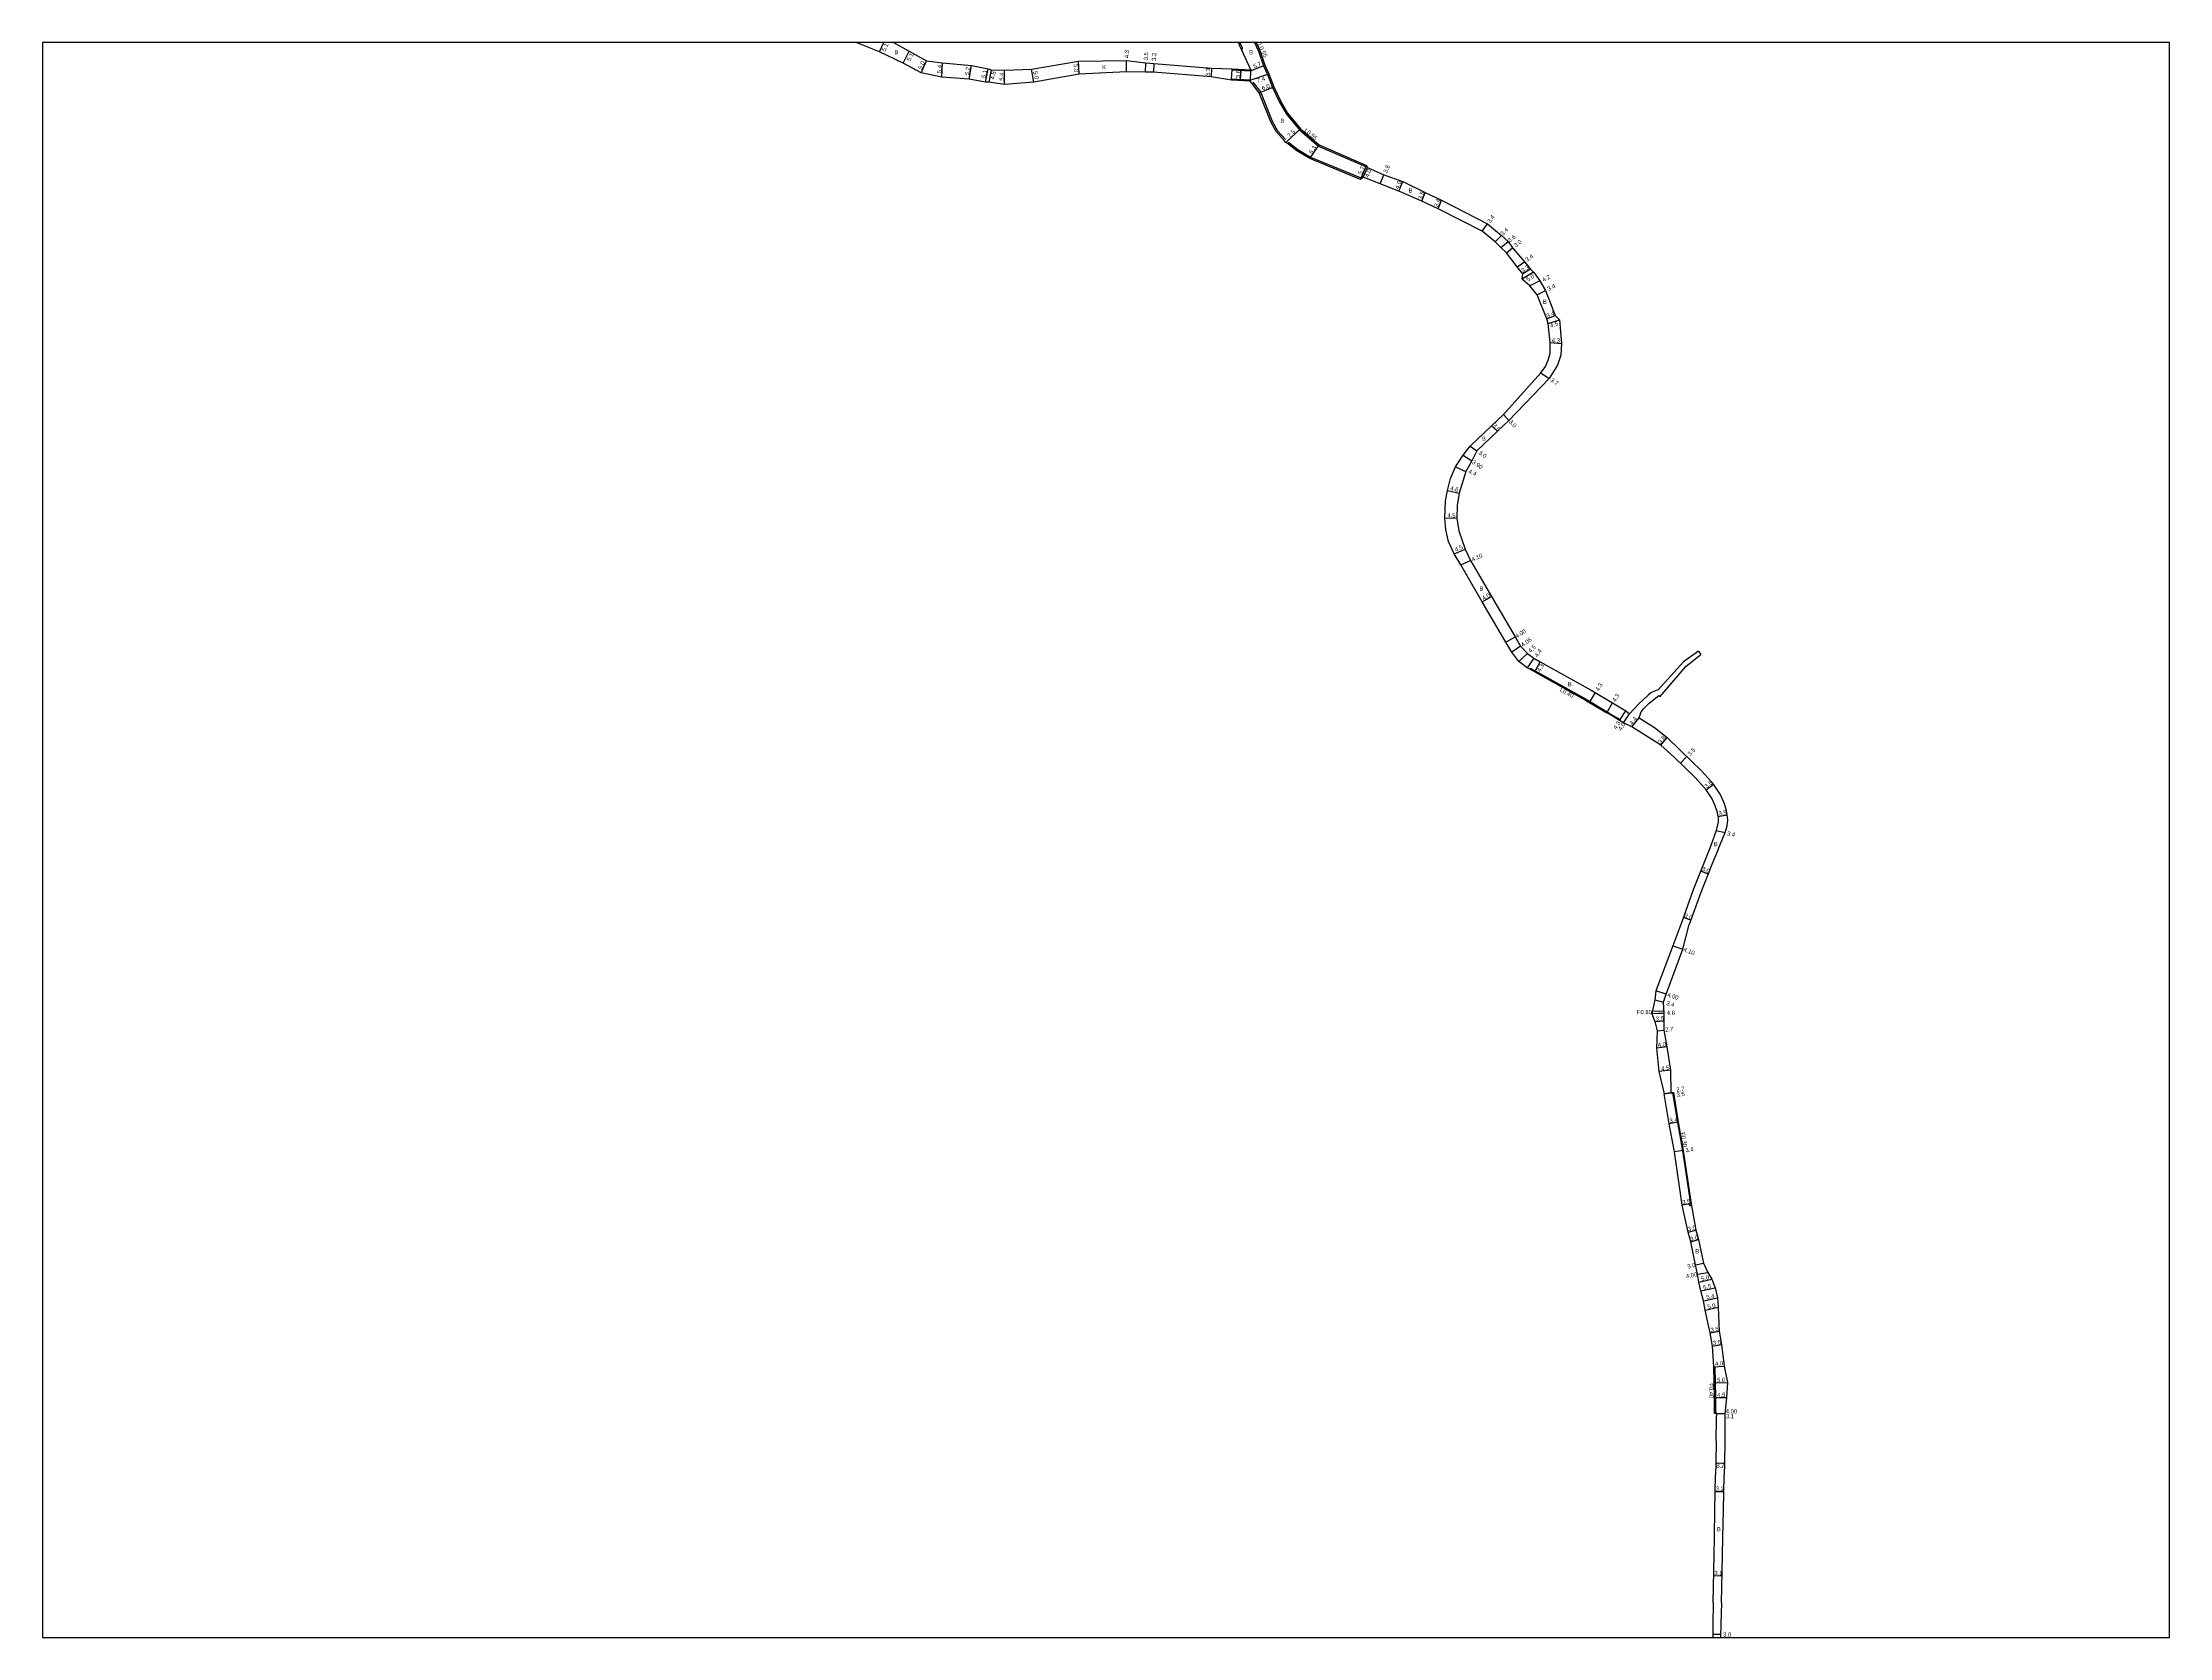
# Model space of a CAD drawing. Header units: metres. Extents: x 4000 to 8000, y -96000 to -93000.
# Drawn here: x 4000 to 4800, y -96000 to -95400 of the extents above; entities that cross this region are included whole.
import ezdxf

# ---------------------------------------------------------------- set-up
doc = ezdxf.new("R2010")
doc.units = ezdxf.units.M
doc.header["$LTSCALE"] = 2.5
for name, color, linetype in [('側溝・桝', 7, 'Continuous'), ('図郭', 7, 'Continuous'), ('幅員', 7, 'Continuous'), ('歩道・分離帯・安全施設', 7, 'Continuous'), ('舗装', 7, 'Continuous'), ('道路', 7, 'Continuous')]:
    doc.layers.add(name, color=color, linetype=linetype)
doc.styles.get("Standard").update_dxf_attribs({"font": ''})
doc.styles.get('Standard').set_extended_font_data('@MS PGothic')

msp = doc.modelspace()

# ---------------------------------------------------------------- linework, layer by layer
at = {"layer": '側溝・桝'}
for points in [[(4450.37, -95400), (4450.85, -95401.08), (4451.22, -95401.85), (4451.13, -95402.93)], [(4455.82, -95400), (4457.32, -95403.25)], [(4457.32, -95403.25), (4459.22, -95408.77), (4460.7, -95412.01), (4462.65, -95416.88), (4465.27, -95422.43), (4467.86, -95426.89), (4472.83, -95432.89), (4479.93, -95438.99), (4497.58, -95446.66), (4498, -95446.24)], [(4559.41, -95635.78), (4559.6, -95635.42)], [(4559.6, -95635.42), (4561.43, -95636.4), (4580.57, -95647), (4588.54, -95651.79)], [(4588.54, -95651.79), (4589.91, -95652.6), (4593.37, -95654.65), (4593.16, -95655)], [(4605.32, -95765.23), (4609.88, -95765.01)], [(4605.49, -95764.42), (4609.85, -95764.22)], [(4613.12, -95795.07), (4614.92, -95806.26), (4616.79, -95816.89), (4619.86, -95836.93)], [(4628.58, -95898.37), (4628.98, -95898.36)], [(4628.98, -95898.36), (4629.12, -95904.14), (4629.3, -95909.67), (4629.23, -95915.18)]]:
    msp.add_lwpolyline(points, dxfattribs=at)
for points in [[(4619.46, -95837), (4620.15, -95836.88), (4620.27, -95837.57), (4619.58, -95837.68)], [(4629.42, -95915.78), (4628.82, -95915.78), (4628.83, -95915.18), (4629.43, -95915.18)]]:
    msp.add_lwpolyline(points, close=True, dxfattribs=at)
at = {"layer": '図郭'}
msp.add_lwpolyline([(4000, -96000), (4800, -96000), (4800, -95400), (4000, -95400)], close=True, dxfattribs=at)
at = {"layer": '幅員'}
for points in [[(4314.86, -95403.54), (4316.41, -95400)], [(4323.76, -95407.81), (4325.96, -95403.21)], [(4330.53, -95411.46), (4332.51, -95406.87)], [(4338.29, -95412.98), (4338.56, -95407.58)], [(4389.93, -95411.94), (4389.62, -95406.95)], [(4407.74, -95411.05), (4407.75, -95406.75)], [(4414.84, -95411.09), (4415.03, -95407.59)], [(4417.95, -95407.91), (4417.83, -95411.11)], [(4348.49, -95413.75), (4349.35, -95408.62)], [(4354.65, -95414.95), (4355.62, -95409.94)], [(4356.86, -95410.23), (4355.99, -95414.95)], [(4361.84, -95415.84), (4361.86, -95410.44)], [(4372.89, -95414.91), (4371.97, -95410)], [(4439.67, -95409.61), (4439.51, -95412.9)], [(4450.64, -95414), (4450.84, -95410.41)], [(4454.2, -95414.2), (4461.2, -95411.79)], [(4454.4, -95410.6), (4459.72, -95408.54)], [(4457.58, -95418.88), (4463.16, -95416.66)], [(4467.68, -95437.56), (4473.22, -95432.5)], [(4476.71, -95443.68), (4480.23, -95438.52)], [(4495.73, -95451.47), (4498, -95446.24)], [(4496.73, -95450.63), (4498.32, -95446.96)], [(4503.17, -95453.14), (4504.51, -95449.8)], [(4510.15, -95455.96), (4511.7, -95452.27)], [(4518.79, -95459.72), (4520.03, -95456.45)], [(4524.9, -95462.52), (4526.16, -95459.36)], [(4541.52, -95471.01), (4543.46, -95468.21)], [(4546.37, -95475.02), (4548.8, -95472.64)], [(4548.46, -95477.09), (4551.24, -95474.8)], [(4550.59, -95479.1), (4552.91, -95477.2)], [(4554.68, -95484.44), (4557.43, -95482.44)], [(4560.78, -95486.42), (4556.53, -95489.07)], [(4559.61, -95485.24), (4556.84, -95487.03)], [(4563.17, -95489.6), (4559.46, -95491.57)], [(4562.23, -95494.89), (4565.25, -95493.32)], [(4565.81, -95503.92), (4568.95, -95502.64)], [(4566.32, -95505.71), (4570.6, -95504.31)], [(4567.09, -95512.86), (4571.38, -95513.16)], [(4563.59, -95524.3), (4566.65, -95526.38)], [(4549.5, -95539.97), (4551.56, -95542.15)], [(4536.99, -95551.8), (4539.44, -95553.54)], [(4545.01, -95544.21), (4547.21, -95546.24)], [(4531.41, -95559.61), (4535.4, -95561.34)], [(4534.37, -95555.21), (4537.62, -95557.36)], [(4528.4, -95568.48), (4532.83, -95569.49)], [(4527.44, -95578.84), (4531.94, -95578.94)], [(4530.95, -95592.34), (4535.08, -95590.56)], [(4533.42, -95596.53), (4537.16, -95594.86)], [(4541.5, -95610.4), (4544.99, -95608.44)], [(4550.43, -95625.62), (4553.85, -95623.55)], [(4555.91, -95627.03), (4552.6, -95629.36)], [(4558.51, -95629.79), (4555.31, -95632.88)], [(4560.95, -95631.65), (4558.45, -95635.27)], [(4561.24, -95636.75), (4563.32, -95632.99)], [(4581.89, -95648.26), (4584.11, -95644.57)], [(4588.33, -95652.13), (4590.55, -95648.45)], [(4593.16, -95655), (4595.56, -95651.43)], [(4594.65, -95655.87), (4596.95, -95652.59)], [(4597.84, -95657.48), (4600.52, -95653.99)], [(4608.63, -95664.38), (4611.06, -95661.46)], [(4616.06, -95671.14), (4618.49, -95668.62)], [(4625.68, -95681.15), (4628.45, -95679.01)], [(4630.22, -95691.16), (4633.65, -95690.49)], [(4629.51, -95696.43), (4632.83, -95697.18)], [(4626.48, -95712.82), (4623.7, -95711.71)], [(4619.96, -95730.21), (4617.14, -95729.2)], [(4613.15, -95739.77), (4617.02, -95741.13)], [(4610.66, -95757.96), (4606.84, -95756.76)], [(4609.89, -95765.28), (4605.29, -95765.35)], [(4606.41, -95768.26), (4609.9, -95767.97)], [(4606.42, -95760.16), (4609.7, -95761.05)], [(4607.27, -95771.8), (4609.97, -95771.58)], [(4611.03, -95777.82), (4607.06, -95778.32)], [(4612.44, -95786.57), (4607.97, -95787.13)], [(4613.42, -95795.02), (4609.99, -95795.43)], [(4609.99, -95795.43), (4612.62, -95795.11)], [(4615.22, -95806.21), (4611.86, -95806.73)], [(4617.08, -95816.84), (4613.77, -95817.35)], [(4620.15, -95836.85), (4616.69, -95837.4)], [(4618.92, -95847.54), (4621.84, -95846.82)], [(4619.93, -95851.14), (4622.83, -95850.35)], [(4621.77, -95859.86), (4624.69, -95859.14)], [(4622.45, -95863.39), (4626.39, -95862.67)], [(4623.04, -95866.36), (4627.91, -95865.25)], [(4623.75, -95869.61), (4629.13, -95868.46)], [(4624.69, -95873.32), (4629.98, -95872.23)], [(4625.4, -95876.81), (4630.29, -95875.76)], [(4627.22, -95885.36), (4630.67, -95884.77)], [(4628.08, -95890.36), (4631.54, -95889.85)], [(4628.57, -95898.2), (4632.57, -95897.95)], [(4628.72, -95904.15), (4633.72, -95904.03)], [(4628.9, -95909.67), (4633.4, -95909.67)], [(4632.82, -95915.81), (4628.82, -95915.78)], [(4629.72, -95915.78), (4632.82, -95915.81)], [(4629.43, -95934.35), (4632.63, -95934.4)], [(4629.16, -95945.05), (4632.36, -95945.1)], [(4628.57, -95976.75), (4631.67, -95976.82)], [(4628.22, -95998.75), (4631.22, -95998.81)]]:
    msp.add_lwpolyline(points, dxfattribs=at)
at = {"layer": '歩道・分離帯・安全施設'}
for points in [[(4455.29, -95414.94), (4458.11, -95418.58), (4462.53, -95429.53), (4464.5, -95433.18), (4467.47, -95436.44)], [(4468.64, -95437.54), (4472.11, -95440.25), (4476.98, -95443.14), (4495.63, -95450.78)]]:
    msp.add_lwpolyline(points, dxfattribs=at)
at = {"layer": '舗装'}
for points in [[(4338.29, -95412.98), (4338.56, -95407.58)], [(4454.4, -95410.6), (4454.2, -95414.2)]]:
    msp.add_lwpolyline(points, dxfattribs=at)
at = {"layer": '道路'}
for points in [[(4372.89, -95414.91), (4361.84, -95415.84), (4355.99, -95414.95), (4354.65, -95414.95), (4348.49, -95413.75), (4338.29, -95412.98), (4330.53, -95411.46), (4323.76, -95407.81), (4314.86, -95403.54), (4305.98, -95400)], [(4320.04, -95400), (4325.96, -95403.21), (4332.51, -95406.87), (4338.56, -95407.58), (4349.35, -95408.62), (4355.62, -95409.94), (4356.86, -95410.23), (4361.86, -95410.44), (4371.97, -95410), (4389.62, -95406.95), (4407.75, -95406.75), (4415.03, -95407.59), (4417.95, -95407.91), (4439.67, -95409.61), (4447.43, -95409.92), (4447.41, -95410.22), (4454.4, -95410.6), (4454.42, -95410.3), (4451.13, -95402.93), (4450.4, -95401.29), (4449.83, -95400)], [(4456.42, -95400), (4457.82, -95403.02)], [(4457.82, -95403.02), (4459.72, -95408.54), (4461.2, -95411.79), (4463.16, -95416.66), (4465.76, -95422.17), (4468.32, -95426.57), (4473.22, -95432.5), (4480.23, -95438.52), (4498, -95446.24), (4498.32, -95446.96), (4504.51, -95449.8), (4511.7, -95452.27), (4520.03, -95456.45), (4526.16, -95459.36), (4543.46, -95468.21)], [(4457.58, -95418.88), (4454.81, -95415.3), (4454.19, -95414.5), (4454.2, -95414.2), (4447.22, -95413.81), (4447.2, -95414.11), (4439.51, -95412.9), (4417.83, -95411.11), (4414.84, -95411.09), (4407.74, -95411.05), (4389.93, -95411.94), (4372.89, -95414.91)], [(4454.19, -95414.5), (4447.2, -95414.11), (4447.22, -95413.81), (4454.2, -95414.2), (4454.19, -95414.5)], [(4454.42, -95410.3), (4454.4, -95410.6), (4447.41, -95410.22), (4447.43, -95409.92), (4454.42, -95410.3)], [(4541.52, -95471.01), (4524.9, -95462.52), (4518.79, -95459.72), (4510.15, -95455.96), (4503.17, -95453.14), (4496.73, -95450.63), (4495.73, -95451.47), (4476.71, -95443.68), (4471.77, -95440.74), (4468.27, -95438.02), (4467.68, -95437.56), (4467.02, -95436.84), (4464, -95433.53), (4461.99, -95429.79), (4457.58, -95418.88)], [(4561.24, -95636.75), (4558.45, -95635.27), (4555.31, -95632.88), (4552.6, -95629.36), (4550.43, -95625.62), (4541.5, -95610.4), (4533.42, -95596.53), (4530.95, -95592.34), (4528.82, -95587.65), (4527.76, -95583.35), (4527.44, -95578.84), (4527.73, -95572.41), (4528.4, -95568.48), (4529.59, -95564.05), (4531.41, -95559.61), (4534.37, -95555.21), (4536.99, -95551.8), (4545.01, -95544.21), (4549.5, -95539.97), (4563.59, -95524.3), (4565.27, -95521.85), (4566.36, -95519.53), (4567.09, -95516.97), (4567.09, -95512.86), (4566.32, -95505.71), (4565.81, -95503.92), (4562.23, -95494.89), (4559.46, -95491.57), (4556.53, -95489.07), (4556.84, -95487.03), (4554.68, -95484.44), (4550.59, -95479.1), (4548.46, -95477.09), (4546.37, -95475.02), (4541.52, -95471.01)], [(4543.46, -95468.21), (4548.8, -95472.64), (4551.24, -95474.8), (4552.91, -95477.2), (4557.43, -95482.44), (4559.61, -95485.24), (4560.78, -95486.42), (4562.76, -95489.06), (4563.17, -95489.6), (4565.25, -95493.32), (4568.95, -95502.64), (4570.6, -95504.31), (4571.38, -95513.16), (4571.07, -95517.58), (4569.88, -95521.4), (4566.65, -95526.38), (4551.56, -95542.15), (4547.21, -95546.24), (4539.44, -95553.54), (4537.62, -95557.36), (4535.4, -95561.34), (4532.83, -95569.49), (4532.1, -95574.11), (4531.94, -95578.94), (4532.74, -95583.74), (4535.08, -95590.56), (4537.16, -95594.86), (4544.99, -95608.44), (4553.85, -95623.55), (4555.91, -95627.03), (4558.51, -95629.79), (4560.95, -95631.65), (4563.32, -95632.99)], [(4622.82, -95628.93), (4617.22, -95633.03), (4607.64, -95643.53), (4606.29, -95643.96), (4604.96, -95644.66), (4603.92, -95645.53), (4600.47, -95648.81), (4596.95, -95652.59)], [(4600.52, -95653.99), (4601.32, -95651.73), (4602.16, -95650.69), (4604.34, -95648.52), (4607.93, -95645.65), (4608.44, -95645.98), (4618.25, -95634.65), (4623.74, -95630.16)], [(4622.82, -95628.93), (4623.74, -95630.16)], [(4561.24, -95636.75), (4580.37, -95647.34), (4588.33, -95652.13)], [(4563.32, -95632.99), (4582.52, -95643.62), (4590.55, -95648.45)], [(4613.69, -95668.85), (4608.63, -95664.38), (4597.84, -95657.48), (4594.65, -95655.87), (4593.16, -95655), (4589.7, -95652.95), (4588.33, -95652.13)], [(4590.55, -95648.45), (4595.56, -95651.43), (4596.95, -95652.59)], [(4600.52, -95653.99), (4606.28, -95657.65), (4611.06, -95661.46), (4616.12, -95666.34)], [(4630.22, -95691.16), (4629.86, -95689.34), (4629.09, -95687.1), (4627.96, -95684.52), (4625.68, -95681.15), (4621.61, -95676.49), (4613.69, -95668.85)], [(4633.65, -95690.49), (4633.25, -95688.43), (4632.36, -95685.82), (4631.03, -95682.82), (4628.45, -95679.01), (4624.15, -95674.08), (4616.12, -95666.34)], [(4630.22, -95691.16), (4630.24, -95693.12), (4629.51, -95696.43), (4627.43, -95702.44)], [(4630.21, -95703.57), (4632.83, -95697.18), (4633.63, -95694.71), (4633.84, -95692.49), (4633.65, -95690.49)], [(4627.43, -95702.44), (4625.15, -95708.09), (4620.88, -95718.74), (4616.58, -95730.77)], [(4630.21, -95703.57), (4627.93, -95709.21), (4623.69, -95719.8), (4619.4, -95731.78)], [(4616.58, -95730.77), (4613.15, -95739.77), (4606.84, -95756.76), (4606.42, -95760.16), (4605.29, -95765.35), (4606.41, -95768.26), (4607.27, -95771.8), (4607.06, -95778.32), (4607.97, -95787.13), (4609.99, -95795.43)], [(4612.62, -95795.11), (4612.44, -95786.57), (4611.03, -95777.82), (4609.97, -95771.58), (4609.9, -95767.97), (4609.89, -95765.28), (4609.7, -95761.05), (4610.66, -95757.96), (4617.02, -95741.13), (4619.4, -95731.78)], [(4628.82, -95915.78), (4628.9, -95909.67), (4628.72, -95904.15), (4628.57, -95898.2), (4628.08, -95890.36), (4627.22, -95885.36), (4625.4, -95876.81), (4624.69, -95873.32), (4623.75, -95869.61), (4623.04, -95866.36), (4622.45, -95863.39), (4621.77, -95859.86), (4619.93, -95851.14), (4618.92, -95847.54), (4616.69, -95837.4), (4613.77, -95817.35), (4611.86, -95806.73), (4609.99, -95795.43)], [(4612.62, -95795.11), (4613.12, -95795.07), (4613.42, -95795.02)], [(4613.42, -95795.02), (4615.22, -95806.21), (4617.08, -95816.84), (4620.15, -95836.85), (4621.84, -95846.82), (4622.83, -95850.35), (4624.69, -95859.14), (4626.39, -95862.67), (4627.91, -95865.25), (4629.13, -95868.46), (4629.98, -95872.23), (4630.29, -95875.76), (4630.67, -95884.77), (4631.54, -95889.85), (4632.57, -95897.95), (4633.72, -95904.03)], [(4633.72, -95904.03), (4633.4, -95909.67), (4633.03, -95913.57), (4632.82, -95915.81), (4632.76, -95926.06)], [(4629.56, -95926.01), (4629.69, -95917.4), (4629.72, -95915.78), (4629.42, -95915.78), (4628.82, -95915.78)], [(4629.56, -95926.01), (4629.43, -95934.49), (4629.26, -95938.9)], [(4632.76, -95926.06), (4632.63, -95934.57), (4632.46, -95938.95)], [(4628.84, -95962.21), (4629.04, -95952.03), (4629.26, -95938.9)], [(4632.04, -95962.27), (4632.24, -95952.09), (4632.46, -95938.95)], [(4628.35, -95986.95), (4628.73, -95969.08), (4628.84, -95962.21)], [(4631.45, -95987.01), (4631.83, -95969.15), (4632.04, -95962.27)], [(4628.35, -95986.95), (4628.3, -95994.95), (4628.19, -96000)], [(4631.45, -95987.01), (4631.29, -95995.04), (4631.19, -96000)]]:
    msp.add_lwpolyline(points, dxfattribs=at)
msp.add_lwpolyline([(4447.41, -95410.22), (4454.4, -95410.6), (4454.2, -95414.2), (4447.22, -95413.81)], close=True, dxfattribs=at)

# ---------------------------------------------------------------- texts
at = {"layer": '側溝・桝'}
for s, rotation, p in [('L0.55', 294.8318, (4457.03, -95400.76)), ('L0.55', 319.36639, (4474.42, -95433.26)), ('L0.40', 331.02759, (4570.52, -95643.95)), ('F0.30', 279.95787, (4616.1, -95810.09)), ('F0.40', 271.85697, (4626.76, -95904.43))]:
    msp.add_text(s, height=1.6, rotation=rotation, dxfattribs=at).set_placement(p)
msp.add_text('F0.80', height=1.6, dxfattribs=at).set_placement((4599.67, -95765.52))
at = {"layer": '幅員'}
for s, rotation, p in [('5.1', 66.39554, (4317.05, -95403.54)), ('5.1', 64.39002, (4326.39, -95407.2)), ('5.0', 66.66647, (4330.72, -95410.28)), ('4.3', 89.86815, (4408.58, -95405.88)), ('3.5', 86.9523, (4415.74, -95406.75)), ('3.2', 87.80368, (4418.79, -95406.96)), ('5.7', 21.24824, (4455.74, -95409.74)), ('5.4', 87.19282, (4338.07, -95411.54)), ('5.2', 80.47552, (4348.45, -95412.38)), ('5.1', 79.02564, (4354.68, -95413.49)), ('4.8', 79.55635, (4358, -95414.01)), ('5.4', 89.73474, (4361.62, -95414.37)), ('5.0', 280.52111, (4372.6, -95410.92)), ('5.0', 273.57776, (4387.83, -95408.18)), ('3.3', 87.18615, (4439.04, -95412.68)), ('3.6', 86.84741, (4450.42, -95413.47)), ('7.4', 18.96486, (4457.1, -95415.19)), ('6.0', 21.69357, (4458.96, -95418.07)), ('7.5', 42.34138, (4469.06, -95435.84)), ('6.3', 55.74664, (4477.5, -95442.06)), ('5.7', 66.6144, (4496.19, -95449.84)), ('4.0', 66.58008, (4498.7, -95450.87)), ('3.6', 68.17717, (4505.71, -95449.28)), ('4.0', 67.19467, (4510.07, -95455.24)), ('3.5', 69.18557, (4518.76, -95459.23)), ('3.4', 68.18007, (4524.76, -95462.05)), ('3.4', 55.34566, (4544.57, -95468.08)), ('3.4', 44.47194, (4549.31, -95472.75)), ('3.6', 39.49507, (4551.92, -95475.33)), ('3.0', 39.37065, (4554.2, -95477.21)), ('3.4', 35.98726, (4558.45, -95482.55)), ('3.3', 32.86666, (4556.81, -95486.63)), ('5.0', 31.97381, (4558.7, -95489.98)), ('4.2', 27.97458, (4564.57, -95490.12)), ('3.4', 27.3718, (4566.51, -95493.5)), ('3.4', 22.1224, (4566.01, -95503.6)), ('4.5', 18.08476, (4567.33, -95507.33)), ('4.3', 355.95394, (4567.63, -95512.7)), ('3.7', 325.821, (4567, -95527.37)), ('3.0', 317.40965, (4545.26, -95544.25)), ('3.0', 313.37461, (4551.35, -95542.8)), ('3.90', 326.472, (4537.45, -95558.25)), ('3.0', 324.71431, (4539.94, -95554.69)), ('4.6', 347.26674, (4529.39, -95568.33)), ('4.4', 336.63755, (4536.15, -95561.91)), ('4.5', 358.75115, (4528.39, -95578.64)), ('4.5', 23.32678, (4531.57, -95591.6)), ('4.10', 24.06596, (4537.87, -95595.28)), ('4.0', 29.2812, (4541.98, -95609.88)), ('4.00', 31.2566, (4554.51, -95624.14)), ('4.05', 35.14962, (4556.8, -95627.46)), ('4.5', 44.0623, (4559.69, -95629.71)), ('4.4', 55.37814, (4562.33, -95631.35)), ('4.3', 61.02759, (4563.33, -95636.93)), ('4.3', 58.96749, (4585.29, -95644.19)), ('4.3', 58.96749, (4591.63, -95648.2)), ('4.3', 56.13315, (4591.93, -95658.52)), ('4.0', 55.06311, (4593.75, -95659.01)), ('4.4', 52.59526, (4598.03, -95656.87)), ('3.8', 50.14893, (4608.66, -95663.93)), ('3.5', 46.03453, (4619.72, -95668.47)), ('3.5', 37.60844, (4625.9, -95680.66)), ('3.5', 11.08539, (4630.57, -95690.84)), ('3.4', 347.2759, (4633.47, -95698.22)), ('3.0', 338.16313, (4623.92, -95711.44)), ('3.0', 340.32691, (4617.32, -95729.04)), ('4.10', 340.51119, (4617.02, -95741.88)), ('4.00', 342.48449, (4610.96, -95758.88)), ('3.5', 4.77612, (4606.84, -95768.07)), ('3.4', 344.93346, (4610.66, -95762.04)), ('4.6', 0.84692, (4610.93, -95765.86)), ('2.7', 4.68659, (4610.38, -95772.11)), ('4.0', 7.0504, (4607.64, -95777.95)), ('4.5', 7.07289, (4608.94, -95786.78)), ('2.7', 6.84277, (4614.62, -95794.68)), ('3.5', 6.84277, (4614.72, -95796.63)), ('3.4', 8.81406, (4612.08, -95806.45)), ('3.4', 8.66945, (4618.06, -95817.51)), ('3.5', 9.05859, (4616.9, -95837.1)), ('3.0', 13.73648, (4619.03, -95847.21)), ('3.0', 15.1564, (4619.92, -95850.99)), ('4.00', 10.31661, (4618.28, -95864.94)), ('3.0', 13.74004, (4618.87, -95861.29)), ('5.0', 12.83755, (4624.01, -95865.87)), ('5.5', 12.00404, (4624.76, -95869.13)), ('5.4', 11.68599, (4625.98, -95872.85)), ('5.0', 12.08024, (4626.4, -95876.41)), ('3.5', 9.84225, (4627.53, -95885.17)), ('3.5', 8.4204, (4628.37, -95890.07)), ('4.0', 3.64116, (4629.13, -95897.83)), ('5.0', 1.42875, (4629.8, -95903.94)), ('4.5', 0.06483, (4629.9, -95909.55)), ('4.00', 359.53795, (4633.08, -95915.7)), ('3.1', 359.54015, (4633.2, -95917.53)), ('3.2', 359.10166, (4629.54, -95936.07)), ('3.2', 359.04465, (4629.37, -95944.8)), ('3.1', 358.7784, (4628.82, -95976.53)), ('3.0', 358.85022, (4632.06, -95999.64))]:
    msp.add_text(s, height=1.6, rotation=rotation, dxfattribs=at).set_placement(p)
at = {"layer": '舗装'}
for s, p in [('B', (4320.41, -95404.41)), ('B', (4453.82, -95404.45)), ('K', (4398.54, -95410.07)), ('B', (4465.62, -95430.27)), ('B', (4513.78, -95456.43)), ('B', (4564.33, -95498.32)), ('B', (4541.35, -95549.82)), ('B', (4540.44, -95606.16)), ('B', (4573.72, -95642.14)), ('B', (4628.64, -95702.34)), ('B', (4621.66, -95855.52)), ('B', (4629.77, -95960.07))]:
    msp.add_text(s, height=1.6, dxfattribs=at).set_placement(p)

doc.saveas('drawing.dxf')
